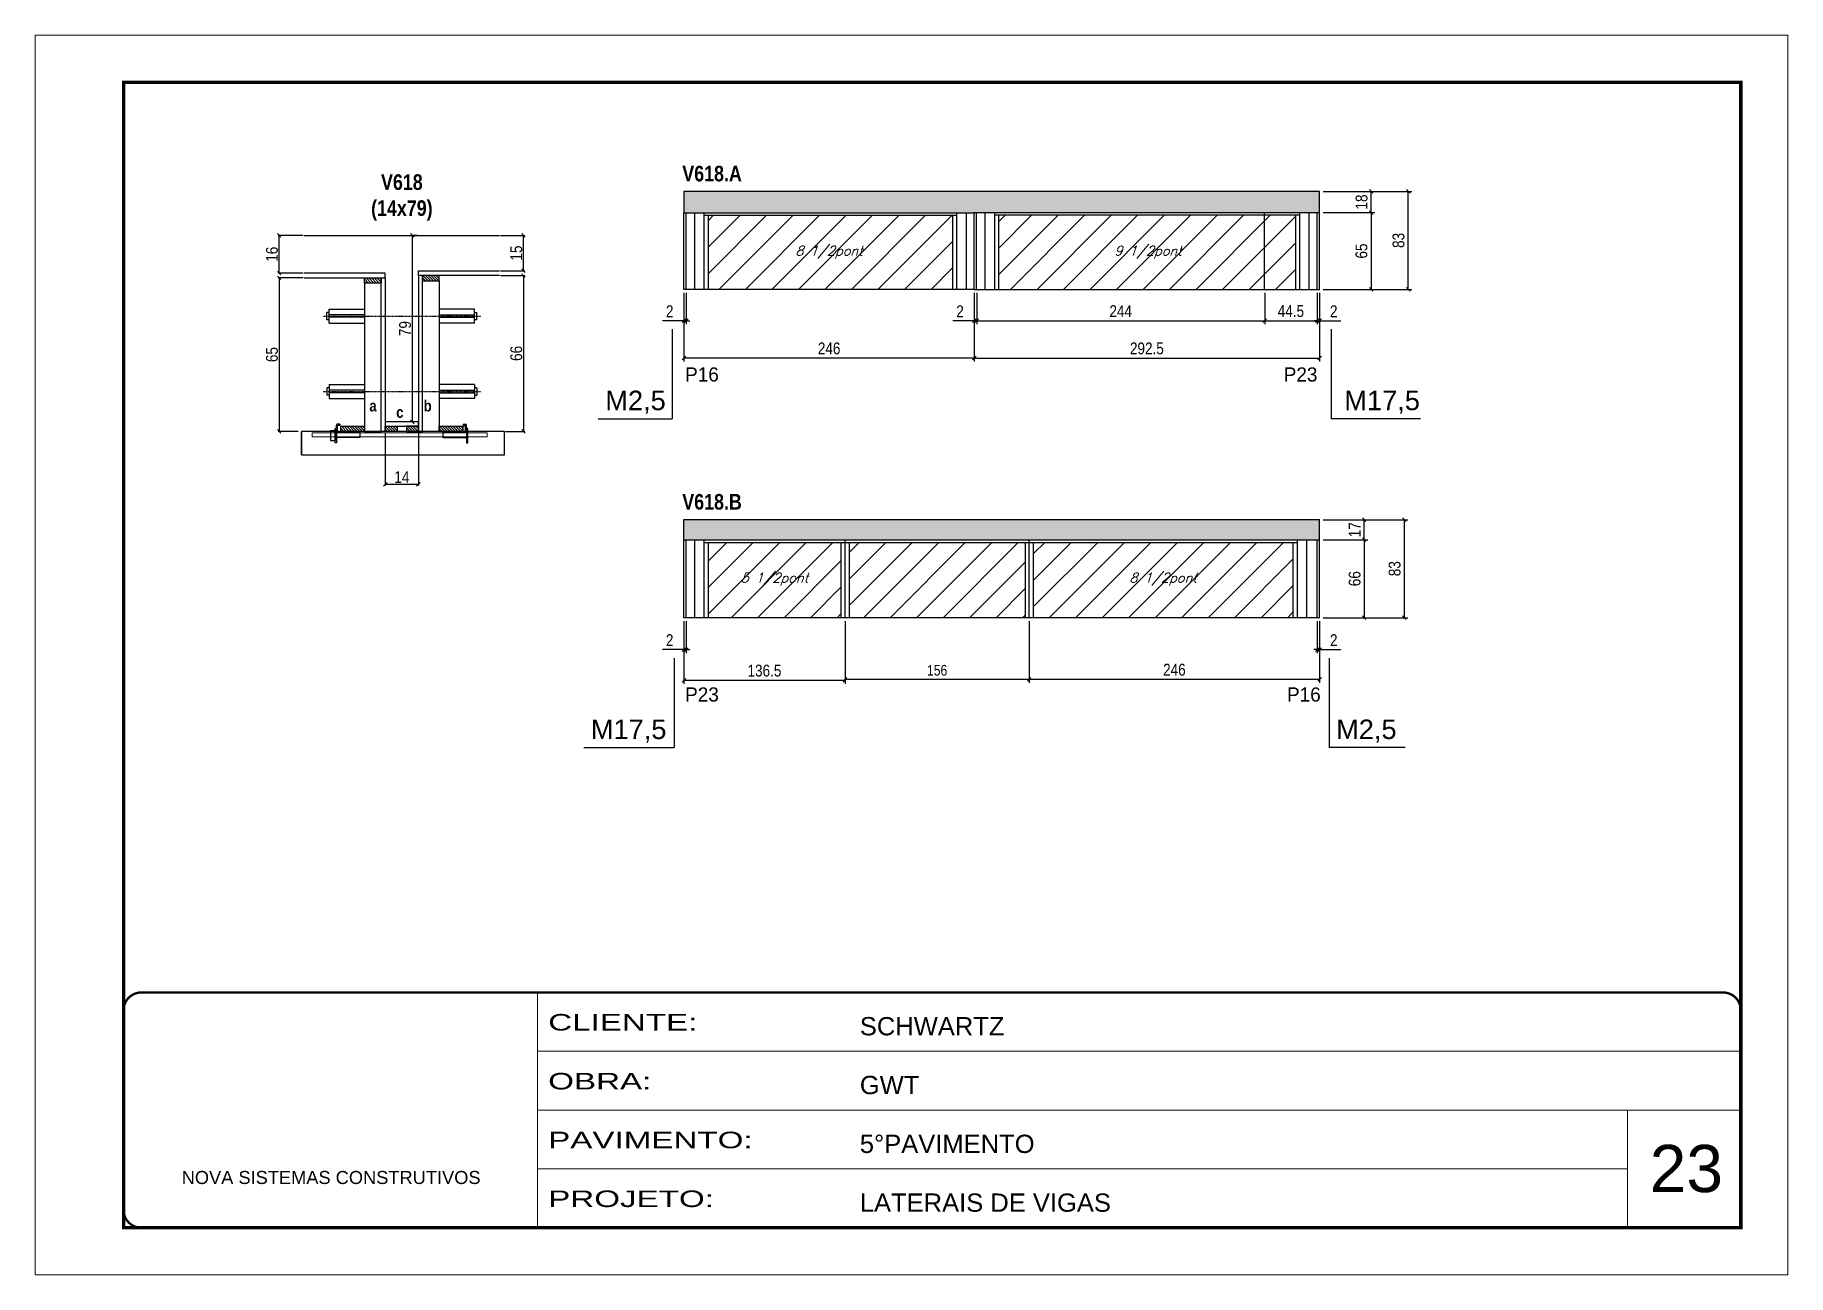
# Model space of a CAD drawing. Extents: x 13154 to 22413, y 1253 to 30260.
# Drawn here: x 16338 to 17823, y 23076 to 24126 of the extents above; entities that cross this region are included whole.
import ezdxf

# ---------------------------------------------------------------- set-up
doc = ezdxf.new("R2010")
doc.units = 0
for name, pattern in [('CONTINUO', [0]), ('DASHED', [0.75, 0.5, -0.25]), ('HIDDEN', [0.375, 0.25, -0.125])]:
    doc.linetypes.add(name, pattern=pattern)
for name, color, linetype in [('5', 5, 'Continuous'), ('barrote', 251, 'Continuous'), ('COTA', 241, 'Continuous'), ('detalhes', 4, 'Continuous'), ('NOMENCLATURA', 7, 'Continuous'), ('Painéis', 200, 'Continuous'), ('presilha', 1, 'Continuous'), ('SARR_2.2x10', 60, 'Continuous'), ('SARR_2.2x7', 40, 'Continuous'), ('SARR_3.5x7', 81, 'Continuous'), ('TENSOR', 3, 'Continuous'), ('texto', 7, 'Continuous')]:
    doc.layers.add(name, color=color, linetype=linetype)
for name, color, linetype, lineweight in [('CARIMBO', 255, 'Continuous', 9), ('CONCRETO', 251, 'Continuous', 25), ('Folhas', 255, 'Continuous', 9), ('Hachura', 251, 'Continuous', 9), ('SARRAFO DE PRESSAO', 251, 'DASHED', 9), ('SCO-___-LAJ', 2, 'Continuous', 0)]:
    doc.layers.add(name, color=color, linetype=linetype, lineweight=lineweight)
doc.styles.add('ARIAL', font='arial.ttf')
doc.styles.add('COTA TECNICA', font='techl___.ttf', dxfattribs={"height": 10})
doc.styles.add('COTA TECNICA 2X', font='techl___.ttf', dxfattribs={"height": 10})
doc.styles.add('COTA TECNICA-50', font='techl___.ttf', dxfattribs={"height": 9})
doc.styles.add('Romans', font='romans.shx')
doc.styles.add('ROMAS860', font='ROMAS860.SHX')
doc.styles.get("Standard").update_dxf_attribs({"font": 'arial.ttf'})
doc.styles.add('TECNICA', font='techb___.ttf', dxfattribs={"height": 10})
doc.styles.add('Tecnologia', font='')
doc.styles.get('Tecnologia').set_extended_font_data('Forgotten Futurist')
doc.dimstyles.new('COTA PAINEL-50', dxfattribs={"dimtxt": 9, "dimasz": 3, "dimexe": 3, "dimexo": 3, "dimgap": 3, "dimtad": 1, "dimdec": 1, "dimzin": 12, "dimdsep": 46, "dimtxsty": 'COTA TECNICA-50', "dimblk1": 'OBLIQUE', "dimblk2": 'OBLIQUE', "dimsah": 1, "dimcen": 0.9, "dimclrd": 4, "dimclre": 4, "dimclrt": 240, "dimadec": 1, "dimazin": 3, "dimtfac": 1, "dimtdec": 1, "dimtmove": 0, "dimatfit": 3, "dimfxl": 1, "dimtolj": 1, "dimtzin": 12, "dimarcsym": 0})
doc.dimstyles.new('PAINEL', dxfattribs={"dimtxt": 10, "dimasz": 3, "dimexe": 3, "dimexo": 3, "dimgap": 3, "dimtad": 1, "dimdec": 1, "dimzin": 12, "dimdsep": 46, "dimtxsty": 'COTA TECNICA', "dimblk1": 'OBLIQUE', "dimblk2": 'OBLIQUE', "dimsah": 1, "dimcen": 0.9, "dimclrd": 4, "dimclre": 4, "dimclrt": 240, "dimadec": 1, "dimazin": 3, "dimtfac": 1, "dimtdec": 1, "dimtmove": 0, "dimatfit": 3, "dimfxl": 1, "dimtolj": 1, "dimtzin": 12, "dimarcsym": 0})
doc.dimstyles.new('SECAO', dxfattribs={"dimscale": 0.333333, "dimtxt": 5, "dimasz": 9, "dimexe": 3, "dimexo": 3, "dimgap": 3, "dimtad": 1, "dimdec": 1, "dimlfac": 0.5, "dimzin": 12, "dimdsep": 46, "dimtxsty": 'COTA TECNICA 2X', "dimblk1": 'OBLIQUE', "dimblk2": 'OBLIQUE', "dimsah": 1, "dimcen": 0.9, "dimclrd": 4, "dimclre": 4, "dimclrt": 240, "dimadec": 1, "dimazin": 3, "dimtfac": 1, "dimtdec": 1, "dimtmove": 0, "dimatfit": 3, "dimfxl": 1, "dimtolj": 1, "dimtzin": 12, "dimarcsym": 0})

msp = doc.modelspace()

# ---------------------------------------------------------------- texts
at = {"layer": '5', "linetype": 'Continuous', "style": 'ROMAS860'}
for s, p in [('P16', (16888.58, 23832.88)), ('P23', (17395.73, 23832.88)), ('P23', (16888.61, 23561.88)), ('P16', (17398.5, 23561.88))]:
    msp.add_text(s, height=12, rotation=359.99996, dxfattribs=at).set_placement(p)
at = {"layer": 'CARIMBO', "style": 'ARIAL'}
msp.add_text('23', height=40, dxfattribs=at).set_placement((17705.74, 23146.44))
at = {"layer": 'detalhes', "style": 'TECNICA'}
for s, p in [('a', (16621.14, 23807.57)), ('c', (16643.88, 23802.15)), ('b', (16667.12, 23807.56))]:
    msp.add_text(s, height=9.6, dxfattribs=at).set_placement(p)
at = {"layer": 'NOMENCLATURA', "style": 'TECNICA'}
for s, p in [('V618.A', (16886.2, 24002.39)), ('V618.B', (16886.2, 23724.43))]:
    msp.add_text(s, height=13.2, dxfattribs=at).set_placement(p)
at = {"layer": 'NOMENCLATURA', "linetype": 'Continuous'}
for s, p in [('M2,5', (16820.96, 23808.63)), ('M17,5', (17447.06, 23808.63)), ('M17,5', (16808.71, 23530.13)), ('M2,5', (17440.09, 23530.13))]:
    msp.add_text(s, height=16.5, dxfattribs=at).set_placement(p)
at = {"layer": 'NOMENCLATURA', "insert": (16648.62, 24008.37), "char_height": 13.2, "attachment_point": 2, "style": 'TECNICA'}
msp.add_mtext_dynamic_manual_height_columns('V618\\P(14x79)', width=300.2766, gutter_width=1, heights=[0], dxfattribs=at)
at = {"layer": 'texto', "color": 2, "char_height": 8, "attachment_point": 5, "style": 'Romans'}
for s, insert in [('{\\Q19;\\C256;8 1/2pont}', (17010.57, 23942.37)), ('{\\Q19;\\C256;9 1/2pont}', (17280.82, 23942.37)), ('{\\Q19;\\C256;5 1/2pont}', (16964.32, 23665.41)), ('{\\Q19;\\C256;8 1/2pont}', (17293.57, 23665.41))]:
    msp.add_mtext(s, dxfattribs=dict(at, insert=insert))

# ---------------------------------------------------------------- blocks, each defined once
blk = doc.blocks.new('9999999999')
at = {"color": 30, "linetype": 'CONTINUO'}
for p, q in [((98564.6, 34230.2), (98564.6, 34429.4)), ((98564.6, 34379.6), (99584, 34379.6)), ((98564.6, 34329.8), (99488, 34329.8)), ((99584, 34329.8), (99488, 34329.8)), ((99488, 34329.8), (99488, 34230.2)), ((98564.6, 34280), (99488, 34280))]:
    blk.add_line(p, q, dxfattribs=at)
at = {"color": 30, "linetype": 'CONTINUO', "const_width": 2}
blk.add_lwpolyline([(99584, 34230.2), (99584, 34414.4, 0.414214), (99569, 34429.4), (98229, 34429.4, 0.414214), (98214, 34414.4), (98214, 34245.2, 0.414214), (98229, 34230.2), (99584, 34230.2)], format="xyb", dxfattribs=at)
at = {"layer": 'Folhas'}
blk.add_lwpolyline([(98139, 34190.2), (99624, 34190.2), (99624, 35240.2), (98139, 35240.2)], close=True, dxfattribs=at)
at = {"layer": 'Folhas', "color": 30, "const_width": 3}
blk.add_lwpolyline([(98214, 34230.2), (99584, 34230.2), (99584, 35200.2), (98214, 35200.2)], close=True, dxfattribs=at)
at = {"color": 7, "linetype": 'Continuous', "ltscale": 5, "style": 'ARIAL'}
for s, height, p in [('SCHWARTZ', 15.48, (98837.7, 34393.1)), ('GWT', 15.48, (98837.7, 34343.3)), ('5°PAVIMENTO', 15.483, (98837.7, 34293.5)), ('NOVA SISTEMAS CONSTRUTIVOS', 11.059, (98263.2, 34267.2)), ('LATERAIS DE VIGAS', 15.483, (98837.7, 34243.7))]:
    blk.add_text(s, height=height, dxfattribs=at).set_placement(p)
at = {"layer": 'Folhas', "color": 7, "style": 'Tecnologia', "width": 1.5}
for s, p in [('CLIENTE:', (98573.7, 34397.2)), ('OBRA:', (98573.7, 34347.3)), ('PAVIMENTO:', (98573.7, 34297.5)), ('PROJETO:', (98573.7, 34247.7))]:
    blk.add_text(s, height=14, dxfattribs=at).set_placement(p)
blk = doc.blocks.new('PRESILHA METÁLICA 1')
at = {"layer": 'presilha'}
for p, q in [((0, 13), (6, 13)), ((0, 13), (0, 0)), ((6, 0), (0, 0)), ((6, 15.5), (7.5, 15.5)), ((6, -2.5), (6, 15.5)), ((6, 13), (6, 0)), ((7.5, 10.6), (7.5, 19.9)), ((7.5, 15.5), (7.5, -2.5)), ((37.5, 4.1), (7.5, 4.1)), ((12, 21), (8.6, 21)), ((9, 11.6), (9, 18.9)), ((12, 19.5), (9.6, 19.5)), ((37.5, 11), (9.6, 11)), ((12, 21), (12, 19.5)), ((37.5, 11), (37.5, 4.1)), ((7.5, -2.5), (6, -2.5))]:
    blk.add_line(p, q, dxfattribs=at)
for centre, radius, start, end in [((8.6, 19.9), 1.14, 90, 180), ((9.6, 18.9), 0.57, 90, 180), ((9.6, 11.6), 0.57, 180, 270)]:
    blk.add_arc(centre, radius, start, end, dxfattribs=at)
blk = doc.blocks.new('PRESILHA METÁLICA 2')
at = {"layer": 'presilha'}
for p, q in [((-5.2, 23.5), (-5.2, 22)), ((-5.2, 23.5), (-1.9, 23.5)), ((-0.8, 14.6), (-0.8, 22.4)), ((-30.8, 13.5), (-30.8, 6.6)), ((-30.8, 13.5), (-2.8, 13.5)), ((-30.8, 6.6), (-0.8, 6.6)), ((-5.2, 22), (-2.8, 22)), ((-2.2, 14.1), (-2.2, 21.4)), ((0.8, 18), (-0.8, 18)), ((-0.8, 18), (-0.8, 0)), ((-0.8, 0), (0.8, 0)), ((0.8, 0), (0.8, 18))]:
    blk.add_line(p, q, dxfattribs=at)
for centre, radius, start, end in [((-1.9, 22.4), 1.14, 0, 90), ((-2.8, 21.4), 0.57, 0, 90), ((-2.8, 14.1), 0.57, 270, 0)]:
    blk.add_arc(centre, radius, start, end, dxfattribs=at)
blk = doc.blocks.new('_Oblique')
at = {"color": 0, "linetype": 'ByBlock', "lineweight": -2}
blk.add_line((-0.5, -0.5), (0.5, 0.5), dxfattribs=at)
blk = doc.blocks.new('*D543')
at = {"layer": 'COTA', "color": 4, "lineweight": -2, "transparency": 16777216}
for p, q in [((16732.3, 23922.7), (16752.7, 23922.7)), ((16751.7, 23922.7), (16751.7, 23790.7)), ((16736.4, 23790.7), (16752.7, 23790.7))]:
    blk.add_line(p, q, dxfattribs=at)
at = {"layer": 'Defpoints', "color": 0, "transparency": 16777216}
for p in [(16731.3, 23922.7), (16735.4, 23790.7), (16751.7, 23790.7)]:
    blk.add_point(p, dxfattribs=at)
at = {"layer": 'COTA', "color": 4, "lineweight": -2, "transparency": 16777216, "xscale": 3, "yscale": 3, "zscale": 3}
for p, rotation in [((16751.7, 23922.7), 90), ((16751.7, 23790.7), 270)]:
    blk.add_blockref('_Oblique', p, dxfattribs=dict(at, rotation=rotation))
at = {"layer": 'COTA', "color": 240, "transparency": 16777216, "insert": (16745.6, 23856.7), "char_height": 10, "attachment_point": 5, "rotation": 90, "style": 'COTA TECNICA 2X'}
blk.add_mtext('\\A1;66', dxfattribs=at)
blk = doc.blocks.new('*D544')
at = {"layer": 'COTA', "color": 4, "lineweight": -2, "transparency": 16777216}
for p, q in [((16732.3, 23956.7), (16752.7, 23956.7)), ((16751.7, 23926.7), (16751.7, 23956.7)), ((16732.3, 23926.7), (16752.7, 23926.7))]:
    blk.add_line(p, q, dxfattribs=at)
at = {"layer": 'Defpoints', "color": 0, "transparency": 16777216}
for p in [(16731.3, 23956.7), (16751.7, 23956.7), (16731.3, 23926.7)]:
    blk.add_point(p, dxfattribs=at)
at = {"layer": 'COTA', "color": 4, "lineweight": -2, "transparency": 16777216, "xscale": 3, "yscale": 3, "zscale": 3}
for p, rotation in [((16751.7, 23956.7), 90), ((16751.7, 23926.7), 270)]:
    blk.add_blockref('_Oblique', p, dxfattribs=dict(at, rotation=rotation))
at = {"layer": 'COTA', "color": 240, "transparency": 16777216, "insert": (16745.6, 23941.7), "char_height": 10, "attachment_point": 5, "rotation": 90, "style": 'COTA TECNICA 2X'}
blk.add_mtext('\\A1;15', dxfattribs=at)
blk = doc.blocks.new('*D545')
at = {"layer": 'COTA', "color": 4, "lineweight": -2, "transparency": 16777216}
for p, q in [((16564.9, 23920.7), (16543.7, 23920.7)), ((16544.7, 23920.7), (16544.7, 23790.7)), ((16560.8, 23790.7), (16543.7, 23790.7))]:
    blk.add_line(p, q, dxfattribs=at)
at = {"layer": 'Defpoints', "color": 0, "transparency": 16777216}
for p in [(16565.9, 23920.7), (16544.7, 23790.7), (16561.8, 23790.7)]:
    blk.add_point(p, dxfattribs=at)
at = {"layer": 'COTA', "color": 4, "lineweight": -2, "transparency": 16777216, "xscale": 3, "yscale": 3, "zscale": 3}
for p, rotation in [((16544.7, 23920.7), 90), ((16544.7, 23790.7), 270)]:
    blk.add_blockref('_Oblique', p, dxfattribs=dict(at, rotation=rotation))
at = {"layer": 'COTA', "color": 240, "transparency": 16777216, "insert": (16538.6, 23855.7), "char_height": 10, "attachment_point": 5, "rotation": 90, "style": 'COTA TECNICA 2X'}
blk.add_mtext('\\A1;65', dxfattribs=at)
blk = doc.blocks.new('*D556')
at = {"layer": 'COTA', "color": 4, "lineweight": -2, "transparency": 16777216}
for p, q in [((16661.6, 23956.7), (16656.5, 23956.7)), ((16657.5, 23798.7), (16657.5, 23956.7)), ((16661.6, 23798.7), (16656.5, 23798.7))]:
    blk.add_line(p, q, dxfattribs=at)
at = {"layer": 'Defpoints', "color": 0, "transparency": 16777216}
for p in [(16657.5, 23956.7), (16662.6, 23956.7), (16662.6, 23798.7)]:
    blk.add_point(p, dxfattribs=at)
at = {"layer": 'COTA', "color": 4, "lineweight": -2, "transparency": 16777216, "xscale": 3, "yscale": 3, "zscale": 3}
for p, rotation in [((16657.5, 23956.7), 90), ((16657.5, 23798.7), 270)]:
    blk.add_blockref('_Oblique', p, dxfattribs=dict(at, rotation=rotation))
at = {"layer": 'COTA', "color": 240, "transparency": 16777216, "insert": (16651.4, 23877.7), "char_height": 10, "attachment_point": 5, "rotation": 90, "style": 'COTA TECNICA 2X'}
blk.add_mtext('\\A1;79', dxfattribs=at)
blk = doc.blocks.new('*D557')
at = {"layer": 'COTA', "color": 4, "lineweight": -2, "transparency": 16777216}
for p, q in [((16564.9, 23956.7), (16543.7, 23956.7)), ((16544.7, 23924.7), (16544.7, 23956.7)), ((16564.9, 23924.7), (16543.7, 23924.7))]:
    blk.add_line(p, q, dxfattribs=at)
at = {"layer": 'Defpoints', "color": 0, "transparency": 16777216}
for p in [(16544.7, 23956.7), (16565.9, 23956.7), (16565.9, 23924.7)]:
    blk.add_point(p, dxfattribs=at)
at = {"layer": 'COTA', "color": 4, "lineweight": -2, "transparency": 16777216, "xscale": 3, "yscale": 3, "zscale": 3}
for p, rotation in [((16544.7, 23956.7), 90), ((16544.7, 23924.7), 270)]:
    blk.add_blockref('_Oblique', p, dxfattribs=dict(at, rotation=rotation))
at = {"layer": 'COTA', "color": 240, "transparency": 16777216, "insert": (16538.6, 23940.7), "char_height": 10, "attachment_point": 5, "rotation": 90, "style": 'COTA TECNICA 2X'}
blk.add_mtext('\\A1;16', dxfattribs=at)
blk = doc.blocks.new('*D558')
at = {"layer": 'COTA', "color": 4, "lineweight": -2, "transparency": 16777216}
for p, q in [((16634.6, 23789.7), (16634.6, 23744.9)), ((16662.6, 23789.7), (16662.6, 23744.9)), ((16634.6, 23745.9), (16662.6, 23745.9))]:
    blk.add_line(p, q, dxfattribs=at)
at = {"layer": 'Defpoints', "color": 0, "transparency": 16777216}
for p in [(16634.6, 23790.7), (16662.6, 23790.7), (16662.6, 23745.9)]:
    blk.add_point(p, dxfattribs=at)
at = {"layer": 'COTA', "color": 4, "lineweight": -2, "transparency": 16777216, "xscale": 3, "yscale": 3, "zscale": 3, "rotation": 180}
blk.add_blockref('_Oblique', (16634.6, 23745.9), dxfattribs=at)
at = {"layer": 'COTA', "color": 4, "lineweight": -2, "transparency": 16777216, "xscale": 3, "yscale": 3, "zscale": 3}
blk.add_blockref('_Oblique', (16662.6, 23745.9), dxfattribs=at)
at = {"layer": 'COTA', "color": 240, "transparency": 16777216, "insert": (16648.6, 23751.9), "char_height": 10, "attachment_point": 5, "style": 'COTA TECNICA 2X'}
blk.add_mtext('\\A1;14', dxfattribs=at)
blk = doc.blocks.new('*D547')
at = {"layer": 'COTA', "color": 4, "linetype": 'ByBlock', "lineweight": -2, "transparency": 16777216}
for p, q in [((16887.6, 23907.9), (16887.6, 23849.8)), ((17133.6, 23907.9), (17133.6, 23849.8)), ((17133.6, 23852.8), (16887.6, 23852.8))]:
    blk.add_line(p, q, dxfattribs=at)
at = {"layer": 'Defpoints', "color": 0, "linetype": 'ByBlock', "transparency": 16777216}
for p in [(16887.6, 23910.9), (17133.6, 23910.9), (16887.6, 23852.8)]:
    blk.add_point(p, dxfattribs=at)
at = {"layer": 'COTA', "color": 4, "linetype": 'ByBlock', "lineweight": -2, "transparency": 16777216, "xscale": 3, "yscale": 3, "zscale": 3, "rotation": 180}
blk.add_blockref('_Oblique', (16887.6, 23852.8), dxfattribs=at)
at = {"layer": 'COTA', "color": 4, "linetype": 'ByBlock', "lineweight": -2, "transparency": 16777216, "xscale": 3, "yscale": 3, "zscale": 3}
blk.add_blockref('_Oblique', (17133.6, 23852.8), dxfattribs=at)
at = {"layer": 'COTA', "color": 240, "linetype": 'ByBlock', "transparency": 16777216, "insert": (17010.6, 23860.9), "char_height": 10, "attachment_point": 5, "style": 'COTA TECNICA'}
blk.add_mtext('\\A1;246', dxfattribs=at)
blk = doc.blocks.new('*D548')
at = {"layer": 'COTA', "color": 4, "linetype": 'ByBlock', "lineweight": -2, "transparency": 16777216}
for p, q in [((17133.6, 23907.9), (17133.6, 23849.8)), ((17426.1, 23907.9), (17426.1, 23849.8)), ((17133.6, 23852.8), (17426.1, 23852.8))]:
    blk.add_line(p, q, dxfattribs=at)
at = {"layer": 'Defpoints', "color": 0, "linetype": 'ByBlock', "transparency": 16777216}
for p in [(17133.6, 23910.9), (17426.1, 23910.9), (17426.1, 23852.8)]:
    blk.add_point(p, dxfattribs=at)
at = {"layer": 'COTA', "color": 4, "linetype": 'ByBlock', "lineweight": -2, "transparency": 16777216, "xscale": 3, "yscale": 3, "zscale": 3, "rotation": 180}
blk.add_blockref('_Oblique', (17133.6, 23852.8), dxfattribs=at)
at = {"layer": 'COTA', "color": 4, "linetype": 'ByBlock', "lineweight": -2, "transparency": 16777216, "xscale": 3, "yscale": 3, "zscale": 3}
blk.add_blockref('_Oblique', (17426.1, 23852.8), dxfattribs=at)
at = {"layer": 'COTA', "color": 240, "linetype": 'ByBlock', "transparency": 16777216, "insert": (17279.8, 23860.9), "char_height": 10, "attachment_point": 5, "style": 'COTA TECNICA'}
blk.add_mtext('\\A1;292.5', dxfattribs=at)
blk = doc.blocks.new('*D549')
at = {"layer": 'COTA', "color": 4, "lineweight": -2, "transparency": 16777216}
for p, q in [((17135.6, 23907.9), (17135.6, 23881.4)), ((17379.6, 23907.9), (17379.6, 23881.4)), ((17135.6, 23884.4), (17379.6, 23884.4))]:
    blk.add_line(p, q, dxfattribs=at)
at = {"layer": 'Defpoints', "color": 0, "transparency": 16777216}
for p in [(17135.6, 23910.9), (17379.6, 23910.9), (17379.6, 23884.4)]:
    blk.add_point(p, dxfattribs=at)
at = {"layer": 'COTA', "color": 4, "lineweight": -2, "transparency": 16777216, "xscale": 3, "yscale": 3, "zscale": 3, "rotation": 180}
blk.add_blockref('_Oblique', (17135.6, 23884.4), dxfattribs=at)
at = {"layer": 'COTA', "color": 4, "lineweight": -2, "transparency": 16777216, "xscale": 3, "yscale": 3, "zscale": 3}
blk.add_blockref('_Oblique', (17379.6, 23884.4), dxfattribs=at)
at = {"layer": 'COTA', "color": 240, "transparency": 16777216, "insert": (17257.6, 23892.5), "char_height": 10, "attachment_point": 5, "style": 'COTA TECNICA'}
blk.add_mtext('\\A1;244', dxfattribs=at)
blk = doc.blocks.new('*D550')
at = {"layer": 'COTA', "color": 4, "lineweight": -2, "transparency": 16777216}
for p, q in [((17379.6, 23907.9), (17379.6, 23881.4)), ((17424.1, 23907.9), (17424.1, 23881.4)), ((17379.6, 23884.4), (17424.1, 23884.4))]:
    blk.add_line(p, q, dxfattribs=at)
at = {"layer": 'Defpoints', "color": 0, "transparency": 16777216}
for p in [(17379.6, 23910.9), (17424.1, 23910.9), (17424.1, 23884.4)]:
    blk.add_point(p, dxfattribs=at)
at = {"layer": 'COTA', "color": 4, "lineweight": -2, "transparency": 16777216, "xscale": 3, "yscale": 3, "zscale": 3, "rotation": 180}
blk.add_blockref('_Oblique', (17379.6, 23884.4), dxfattribs=at)
at = {"layer": 'COTA', "color": 4, "lineweight": -2, "transparency": 16777216, "xscale": 3, "yscale": 3, "zscale": 3}
blk.add_blockref('_Oblique', (17424.1, 23884.4), dxfattribs=at)
at = {"layer": 'COTA', "color": 240, "transparency": 16777216, "insert": (17401.8, 23892.5), "char_height": 10, "attachment_point": 5, "style": 'COTA TECNICA'}
blk.add_mtext('\\A1;44.5', dxfattribs=at)
blk = doc.blocks.new('*D551')
at = {"layer": 'COTA', "color": 4, "lineweight": -2, "transparency": 16777216}
for p, q in [((17424.1, 23907.9), (17424.1, 23881.4)), ((17426.1, 23907.9), (17426.1, 23881.4)), ((17424.1, 23884.4), (17421.1, 23884.4)), ((17424.1, 23884.4), (17426.1, 23884.4)), ((17426.1, 23884.4), (17444.2, 23884.4))]:
    blk.add_line(p, q, dxfattribs=at)
at = {"layer": 'Defpoints', "color": 0, "transparency": 16777216}
for p in [(17424.1, 23910.9), (17426.1, 23910.9), (17426.1, 23884.4)]:
    blk.add_point(p, dxfattribs=at)
at = {"layer": 'COTA', "color": 4, "lineweight": -2, "transparency": 16777216, "xscale": 3, "yscale": 3, "zscale": 3}
blk.add_blockref('_Oblique', (17424.1, 23884.4), dxfattribs=at)
at = {"layer": 'COTA', "color": 4, "lineweight": -2, "transparency": 16777216, "xscale": 3, "yscale": 3, "zscale": 3, "rotation": 180}
blk.add_blockref('_Oblique', (17426.1, 23884.4), dxfattribs=at)
at = {"layer": 'COTA', "color": 240, "transparency": 16777216, "insert": (17438.1, 23892.4), "char_height": 10, "attachment_point": 5, "style": 'COTA TECNICA'}
blk.add_mtext('\\A1;2', dxfattribs=at)
blk = doc.blocks.new('*D552')
at = {"layer": 'COTA', "color": 4, "lineweight": -2, "transparency": 16777216}
for p, q in [((17429.1, 23975.9), (17472.8, 23975.9)), ((17469.8, 23975.9), (17469.8, 23910.9)), ((17429.1, 23910.9), (17472.8, 23910.9))]:
    blk.add_line(p, q, dxfattribs=at)
at = {"layer": 'Defpoints', "color": 0, "transparency": 16777216}
for p in [(17426.1, 23975.9), (17426.1, 23910.9), (17469.8, 23910.9)]:
    blk.add_point(p, dxfattribs=at)
at = {"layer": 'COTA', "color": 4, "lineweight": -2, "transparency": 16777216, "xscale": 3, "yscale": 3, "zscale": 3}
for p, rotation in [((17469.8, 23975.9), 90), ((17469.8, 23910.9), 270)]:
    blk.add_blockref('_Oblique', p, dxfattribs=dict(at, rotation=rotation))
at = {"layer": 'COTA', "color": 240, "transparency": 16777216, "insert": (17461.6, 23943.4), "char_height": 10, "attachment_point": 5, "rotation": 90, "style": 'COTA TECNICA'}
blk.add_mtext('\\A1;65', dxfattribs=at)
blk = doc.blocks.new('*D553')
at = {"layer": 'COTA', "color": 4, "lineweight": -2, "transparency": 16777216}
for p, q in [((17429.1, 23993.9), (17472.8, 23993.9)), ((17469.8, 23975.9), (17469.8, 23993.9)), ((17429.1, 23975.9), (17472.8, 23975.9))]:
    blk.add_line(p, q, dxfattribs=at)
at = {"layer": 'Defpoints', "color": 0, "transparency": 16777216}
for p in [(17426.1, 23993.9), (17469.8, 23993.9), (17426.1, 23975.9)]:
    blk.add_point(p, dxfattribs=at)
at = {"layer": 'COTA', "color": 4, "lineweight": -2, "transparency": 16777216, "xscale": 3, "yscale": 3, "zscale": 3}
for p, rotation in [((17469.8, 23993.9), 90), ((17469.8, 23975.9), 270)]:
    blk.add_blockref('_Oblique', p, dxfattribs=dict(at, rotation=rotation))
at = {"layer": 'COTA', "color": 240, "transparency": 16777216, "insert": (17461.7, 23984.9), "char_height": 10, "attachment_point": 5, "rotation": 90, "style": 'COTA TECNICA'}
blk.add_mtext('\\A1;18', dxfattribs=at)
blk = doc.blocks.new('*D554')
at = {"layer": 'COTA', "color": 4, "lineweight": -2, "transparency": 16777216}
for p, q in [((17429.1, 23993.9), (17504.2, 23993.9)), ((17501.2, 23910.9), (17501.2, 23993.9)), ((17429.1, 23910.9), (17504.2, 23910.9))]:
    blk.add_line(p, q, dxfattribs=at)
at = {"layer": 'Defpoints', "color": 0, "transparency": 16777216}
for p in [(17426.1, 23993.9), (17501.2, 23993.9), (17426.1, 23910.9)]:
    blk.add_point(p, dxfattribs=at)
at = {"layer": 'COTA', "color": 4, "lineweight": -2, "transparency": 16777216, "xscale": 3, "yscale": 3, "zscale": 3}
for p, rotation in [((17501.2, 23993.9), 90), ((17501.2, 23910.9), 270)]:
    blk.add_blockref('_Oblique', p, dxfattribs=dict(at, rotation=rotation))
at = {"layer": 'COTA', "color": 240, "transparency": 16777216, "insert": (17493, 23952.4), "char_height": 10, "attachment_point": 5, "rotation": 90, "style": 'COTA TECNICA'}
blk.add_mtext('\\A1;83', dxfattribs=at)
blk = doc.blocks.new('*D542')
at = {"layer": 'COTA', "color": 4, "linetype": 'ByBlock', "lineweight": -2, "transparency": 16777216}
for p, q in [((17024.1, 23629.9), (17024.1, 23577.7)), ((17180.1, 23629.9), (17180.1, 23577.7)), ((17024.1, 23580.7), (17180.1, 23580.7))]:
    blk.add_line(p, q, dxfattribs=at)
at = {"layer": 'Defpoints', "color": 0, "linetype": 'ByBlock', "transparency": 16777216}
for p in [(17024.1, 23632.9), (17180.1, 23632.9), (17180.1, 23580.7)]:
    blk.add_point(p, dxfattribs=at)
at = {"layer": 'COTA', "color": 4, "linetype": 'ByBlock', "lineweight": -2, "transparency": 16777216, "xscale": 3, "yscale": 3, "zscale": 3, "rotation": 180}
blk.add_blockref('_Oblique', (17024.1, 23580.7), dxfattribs=at)
at = {"layer": 'COTA', "color": 4, "linetype": 'ByBlock', "lineweight": -2, "transparency": 16777216, "xscale": 3, "yscale": 3, "zscale": 3}
blk.add_blockref('_Oblique', (17180.1, 23580.7), dxfattribs=at)
at = {"layer": 'COTA', "color": 240, "linetype": 'ByBlock', "transparency": 16777216, "insert": (17102.1, 23588.3), "char_height": 9, "attachment_point": 5, "style": 'COTA TECNICA-50'}
blk.add_mtext('\\A1;156', dxfattribs=at)
blk = doc.blocks.new('*D555')
at = {"layer": 'COTA', "color": 4, "linetype": 'ByBlock', "lineweight": -2, "transparency": 16777216}
for p, q in [((16887.6, 23629.9), (16887.6, 23576.8)), ((17024.1, 23629.9), (17024.1, 23576.8)), ((17024.1, 23579.8), (16887.6, 23579.8))]:
    blk.add_line(p, q, dxfattribs=at)
at = {"layer": 'Defpoints', "color": 0, "linetype": 'ByBlock', "transparency": 16777216}
for p in [(16887.6, 23632.9), (17024.1, 23632.9), (16887.6, 23579.8)]:
    blk.add_point(p, dxfattribs=at)
at = {"layer": 'COTA', "color": 4, "linetype": 'ByBlock', "lineweight": -2, "transparency": 16777216, "xscale": 3, "yscale": 3, "zscale": 3, "rotation": 180}
blk.add_blockref('_Oblique', (16887.6, 23579.8), dxfattribs=at)
at = {"layer": 'COTA', "color": 4, "linetype": 'ByBlock', "lineweight": -2, "transparency": 16777216, "xscale": 3, "yscale": 3, "zscale": 3}
blk.add_blockref('_Oblique', (17024.1, 23579.8), dxfattribs=at)
at = {"layer": 'COTA', "color": 240, "linetype": 'ByBlock', "transparency": 16777216, "insert": (16955.8, 23588), "char_height": 10, "attachment_point": 5, "style": 'COTA TECNICA'}
blk.add_mtext('\\A1;136.5', dxfattribs=at)
blk = doc.blocks.new('*D559')
at = {"layer": 'COTA', "color": 4, "linetype": 'ByBlock', "lineweight": -2, "transparency": 16777216}
for p, q in [((17180.1, 23629.9), (17180.1, 23577.7)), ((17426.1, 23629.9), (17426.1, 23577.7)), ((17180.1, 23580.7), (17426.1, 23580.7))]:
    blk.add_line(p, q, dxfattribs=at)
at = {"layer": 'Defpoints', "color": 0, "linetype": 'ByBlock', "transparency": 16777216}
for p in [(17180.1, 23632.9), (17426.1, 23632.9), (17426.1, 23580.7)]:
    blk.add_point(p, dxfattribs=at)
at = {"layer": 'COTA', "color": 4, "linetype": 'ByBlock', "lineweight": -2, "transparency": 16777216, "xscale": 3, "yscale": 3, "zscale": 3, "rotation": 180}
blk.add_blockref('_Oblique', (17180.1, 23580.7), dxfattribs=at)
at = {"layer": 'COTA', "color": 4, "linetype": 'ByBlock', "lineweight": -2, "transparency": 16777216, "xscale": 3, "yscale": 3, "zscale": 3}
blk.add_blockref('_Oblique', (17426.1, 23580.7), dxfattribs=at)
at = {"layer": 'COTA', "color": 240, "linetype": 'ByBlock', "transparency": 16777216, "insert": (17303.1, 23588.8), "char_height": 10, "attachment_point": 5, "style": 'COTA TECNICA'}
blk.add_mtext('\\A1;246', dxfattribs=at)
blk = doc.blocks.new('*D546')
at = {"layer": 'COTA', "color": 4, "linetype": 'ByBlock', "lineweight": -2, "transparency": 16777216}
for p, q in [((17429.1, 23698.9), (17466.9, 23698.9)), ((17463.9, 23698.9), (17463.9, 23632.9)), ((17429.1, 23632.9), (17466.9, 23632.9))]:
    blk.add_line(p, q, dxfattribs=at)
at = {"layer": 'Defpoints', "color": 0, "linetype": 'ByBlock', "transparency": 16777216}
for p in [(17426.1, 23698.9), (17426.1, 23632.9), (17463.9, 23632.9)]:
    blk.add_point(p, dxfattribs=at)
at = {"layer": 'COTA', "color": 4, "linetype": 'ByBlock', "lineweight": -2, "transparency": 16777216, "xscale": 3, "yscale": 3, "zscale": 3}
for p, rotation in [((17463.9, 23698.9), 90), ((17463.9, 23632.9), 270)]:
    blk.add_blockref('_Oblique', p, dxfattribs=dict(at, rotation=rotation))
at = {"layer": 'COTA', "color": 240, "linetype": 'ByBlock', "transparency": 16777216, "insert": (17455.8, 23665.9), "char_height": 10, "attachment_point": 5, "rotation": 90, "style": 'COTA TECNICA'}
blk.add_mtext('\\A1;66', dxfattribs=at)
blk = doc.blocks.new('*D560')
at = {"layer": 'COTA', "color": 4, "linetype": 'ByBlock', "lineweight": -2, "transparency": 16777216}
for p, q in [((17429.1, 23715.9), (17500.9, 23715.9)), ((17497.9, 23632.9), (17497.9, 23715.9)), ((17429.1, 23632.9), (17500.9, 23632.9))]:
    blk.add_line(p, q, dxfattribs=at)
at = {"layer": 'Defpoints', "color": 0, "linetype": 'ByBlock', "transparency": 16777216}
for p in [(17426.1, 23715.9), (17497.9, 23715.9), (17426.1, 23632.9)]:
    blk.add_point(p, dxfattribs=at)
at = {"layer": 'COTA', "color": 4, "linetype": 'ByBlock', "lineweight": -2, "transparency": 16777216, "xscale": 3, "yscale": 3, "zscale": 3}
for p, rotation in [((17497.9, 23715.9), 90), ((17497.9, 23632.9), 270)]:
    blk.add_blockref('_Oblique', p, dxfattribs=dict(at, rotation=rotation))
at = {"layer": 'COTA', "color": 240, "linetype": 'ByBlock', "transparency": 16777216, "insert": (17489.7, 23674.4), "char_height": 10, "attachment_point": 5, "rotation": 90, "style": 'COTA TECNICA'}
blk.add_mtext('\\A1;83', dxfattribs=at)
blk = doc.blocks.new('*D561')
at = {"layer": 'COTA', "color": 4, "lineweight": -2, "transparency": 16777216}
for p, q in [((16887.6, 23629.9), (16887.6, 23602.9)), ((16889.6, 23629.9), (16889.6, 23602.9)), ((16887.6, 23605.9), (16869.5, 23605.9)), ((16889.6, 23605.9), (16887.6, 23605.9)), ((16889.6, 23605.9), (16892.6, 23605.9))]:
    blk.add_line(p, q, dxfattribs=at)
at = {"layer": 'Defpoints', "color": 0, "transparency": 16777216}
for p in [(16887.6, 23632.9), (16889.6, 23632.9), (16887.6, 23605.9)]:
    blk.add_point(p, dxfattribs=at)
at = {"layer": 'COTA', "color": 4, "lineweight": -2, "transparency": 16777216, "xscale": 3, "yscale": 3, "zscale": 3}
blk.add_blockref('_Oblique', (16887.6, 23605.9), dxfattribs=at)
at = {"layer": 'COTA', "color": 4, "lineweight": -2, "transparency": 16777216, "xscale": 3, "yscale": 3, "zscale": 3, "rotation": 180}
blk.add_blockref('_Oblique', (16889.6, 23605.9), dxfattribs=at)
at = {"layer": 'COTA', "color": 240, "transparency": 16777216, "insert": (16875.5, 23613.9), "char_height": 10, "attachment_point": 5, "style": 'COTA TECNICA'}
blk.add_mtext('\\A1;2', dxfattribs=at)
blk = doc.blocks.new('*D562')
at = {"layer": 'COTA', "color": 4, "lineweight": -2, "transparency": 16777216}
for p, q in [((17429.1, 23715.9), (17466.9, 23715.9)), ((17463.9, 23698.9), (17463.9, 23715.9)), ((17429.1, 23698.9), (17466.9, 23698.9))]:
    blk.add_line(p, q, dxfattribs=at)
at = {"layer": 'Defpoints', "color": 0, "transparency": 16777216}
for p in [(17426.1, 23715.9), (17463.9, 23715.9), (17426.1, 23698.9)]:
    blk.add_point(p, dxfattribs=at)
at = {"layer": 'COTA', "color": 4, "lineweight": -2, "transparency": 16777216, "xscale": 3, "yscale": 3, "zscale": 3}
for p, rotation in [((17463.9, 23715.9), 90), ((17463.9, 23698.9), 270)]:
    blk.add_blockref('_Oblique', p, dxfattribs=dict(at, rotation=rotation))
at = {"layer": 'COTA', "color": 240, "transparency": 16777216, "insert": (17455.8, 23707.4), "char_height": 10, "attachment_point": 5, "rotation": 90, "style": 'COTA TECNICA'}
blk.add_mtext('\\A1;17', dxfattribs=at)
blk = doc.blocks.new('*D563')
at = {"layer": 'COTA', "color": 4, "lineweight": -2, "transparency": 16777216}
for p, q in [((16887.6, 23907.9), (16887.6, 23881.4)), ((16889.6, 23907.9), (16889.6, 23881.4)), ((16887.6, 23884.4), (16869.5, 23884.4)), ((16889.6, 23884.4), (16887.6, 23884.4)), ((16889.6, 23884.4), (16892.6, 23884.4))]:
    blk.add_line(p, q, dxfattribs=at)
at = {"layer": 'Defpoints', "color": 0, "transparency": 16777216}
for p in [(16887.6, 23910.9), (16889.6, 23910.9), (16887.6, 23884.4)]:
    blk.add_point(p, dxfattribs=at)
at = {"layer": 'COTA', "color": 4, "lineweight": -2, "transparency": 16777216, "xscale": 3, "yscale": 3, "zscale": 3}
blk.add_blockref('_Oblique', (16887.6, 23884.4), dxfattribs=at)
at = {"layer": 'COTA', "color": 4, "lineweight": -2, "transparency": 16777216, "xscale": 3, "yscale": 3, "zscale": 3, "rotation": 180}
blk.add_blockref('_Oblique', (16889.6, 23884.4), dxfattribs=at)
at = {"layer": 'COTA', "color": 240, "transparency": 16777216, "insert": (16875.5, 23892.4), "char_height": 10, "attachment_point": 5, "style": 'COTA TECNICA'}
blk.add_mtext('\\A1;2', dxfattribs=at)
blk = doc.blocks.new('*D564')
at = {"layer": 'COTA', "color": 4, "lineweight": -2, "transparency": 16777216}
for p, q in [((17133.6, 23907.9), (17133.6, 23881.4)), ((17135.6, 23907.9), (17135.6, 23881.4)), ((17133.6, 23884.4), (17115.5, 23884.4)), ((17135.6, 23884.4), (17133.6, 23884.4)), ((17135.6, 23884.4), (17138.6, 23884.4))]:
    blk.add_line(p, q, dxfattribs=at)
at = {"layer": 'Defpoints', "color": 0, "transparency": 16777216}
for p in [(17133.6, 23910.9), (17135.6, 23910.9), (17133.6, 23884.4)]:
    blk.add_point(p, dxfattribs=at)
at = {"layer": 'COTA', "color": 4, "lineweight": -2, "transparency": 16777216, "xscale": 3, "yscale": 3, "zscale": 3}
blk.add_blockref('_Oblique', (17133.6, 23884.4), dxfattribs=at)
at = {"layer": 'COTA', "color": 4, "lineweight": -2, "transparency": 16777216, "xscale": 3, "yscale": 3, "zscale": 3, "rotation": 180}
blk.add_blockref('_Oblique', (17135.6, 23884.4), dxfattribs=at)
at = {"layer": 'COTA', "color": 240, "transparency": 16777216, "insert": (17121.5, 23892.4), "char_height": 10, "attachment_point": 5, "style": 'COTA TECNICA'}
blk.add_mtext('\\A1;2', dxfattribs=at)
blk = doc.blocks.new('*D565')
at = {"layer": 'COTA', "color": 4, "lineweight": -2, "transparency": 16777216}
for p, q in [((17424.1, 23629.9), (17424.1, 23602.9)), ((17426.1, 23629.9), (17426.1, 23602.9)), ((17424.1, 23605.9), (17421.1, 23605.9)), ((17424.1, 23605.9), (17426.1, 23605.9)), ((17426.1, 23605.9), (17444.2, 23605.9))]:
    blk.add_line(p, q, dxfattribs=at)
at = {"layer": 'Defpoints', "color": 0, "transparency": 16777216}
for p in [(17424.1, 23632.9), (17426.1, 23632.9), (17426.1, 23605.9)]:
    blk.add_point(p, dxfattribs=at)
at = {"layer": 'COTA', "color": 4, "lineweight": -2, "transparency": 16777216, "xscale": 3, "yscale": 3, "zscale": 3}
blk.add_blockref('_Oblique', (17424.1, 23605.9), dxfattribs=at)
at = {"layer": 'COTA', "color": 4, "lineweight": -2, "transparency": 16777216, "xscale": 3, "yscale": 3, "zscale": 3, "rotation": 180}
blk.add_blockref('_Oblique', (17426.1, 23605.9), dxfattribs=at)
at = {"layer": 'COTA', "color": 240, "transparency": 16777216, "insert": (17438.1, 23613.9), "char_height": 10, "attachment_point": 5, "style": 'COTA TECNICA'}
blk.add_mtext('\\A1;2', dxfattribs=at)

# ---------------------------------------------------------------- dimensions: what is measured, and where the dimension line sits
at = {"layer": 'COTA'}
for base, p1, p2, dimstyle, picture, middle in [((17469.76, 23993.87), (17426.07, 23975.87), (17426.07, 23993.87), 'PAINEL', '*D553', (17461.66, 23984.87)), ((17501.24, 23993.87), (17426.07, 23910.87), (17426.07, 23993.87), 'PAINEL', '*D554', (17493, 23952.37)), ((17469.76, 23910.87), (17426.07, 23975.87), (17426.07, 23910.87), 'PAINEL', '*D552', (17461.65, 23943.37)), ((16544.7, 23956.68), (16565.92, 23924.68), (16565.92, 23956.68), 'SECAO', '*D557', (16538.6, 23940.68)), ((16657.54, 23956.68), (16662.62, 23798.68), (16662.62, 23956.68), 'SECAO', '*D556', (16651.44, 23877.68)), ((16751.66, 23956.68), (16731.32, 23926.68), (16731.32, 23956.68), 'SECAO', '*D544', (16745.55, 23941.68)), ((16751.66, 23790.68, 0), (16731.32, 23922.68), (16735.43, 23790.68, 0), 'SECAO', '*D543', (16745.56, 23856.68, 0)), ((16544.7, 23790.68, 0), (16565.92, 23920.68), (16561.8, 23790.68, 0), 'SECAO', '*D545', (16538.59, 23855.68, 0)), ((17463.89, 23715.91), (17426.07, 23698.91), (17426.07, 23715.91), 'PAINEL', '*D562', (17455.82, 23707.41))]:
    dim = msp.add_linear_dim(base=base, p1=p1, p2=p2, angle=90, dimstyle=dimstyle, dxfattribs=at)
    dim.commit()
    dim.dimension.update_dxf_attribs({"geometry": picture, "text_midpoint": middle})
for base, p1, p2, dimstyle, picture, middle in [((16887.57, 23884.42), (16889.57, 23910.87), (16887.57, 23910.87), 'PAINEL', '*D563', (16875.52, 23892.42)), ((17133.57, 23884.42), (17135.57, 23910.87), (17133.57, 23910.87), 'PAINEL', '*D564', (17121.52, 23892.42)), ((17379.57, 23884.42), (17135.57, 23910.87), (17379.57, 23910.87), 'PAINEL', '*D549', (17257.57, 23892.49)), ((17426.07, 23884.42), (17424.07, 23910.87), (17426.07, 23910.87), 'PAINEL', '*D551', (17438.13, 23892.42)), ((16662.62, 23745.85), (16634.62, 23790.68), (16662.62, 23790.68), 'SECAO', '*D558', (16648.62, 23751.93)), ((16887.57, 23605.91), (16889.57, 23632.91), (16887.57, 23632.91), 'PAINEL', '*D561', (16875.52, 23613.91)), ((17426.07, 23605.91), (17424.07, 23632.91), (17426.07, 23632.91), 'PAINEL', '*D565', (17438.13, 23613.91))]:
    dim = msp.add_linear_dim(base=base, p1=p1, p2=p2, dimstyle=dimstyle, dxfattribs=at)
    dim.commit()
    dim.dimension.update_dxf_attribs({"geometry": picture, "text_midpoint": middle})
at = {"layer": 'COTA', "linetype": 'ByBlock'}
for base, p1, p2, angle, picture, middle in [((16887.57, 23852.78), (17133.57, 23910.87), (16887.57, 23910.87), 180, '*D547', (17010.57, 23860.88)), ((17497.89, 23715.91), (17426.07, 23632.91), (17426.07, 23715.91), 90, '*D560', (17489.65, 23674.41)), ((17463.89, 23632.91), (17426.07, 23698.91), (17426.07, 23632.91), 90, '*D546', (17455.79, 23665.91)), ((16887.57, 23579.77), (17024.07, 23632.91), (16887.57, 23632.91), 180, '*D555', (16955.82, 23587.99))]:
    dim = msp.add_linear_dim(base=base, p1=p1, p2=p2, angle=angle, dimstyle='PAINEL', dxfattribs=at)
    dim.commit()
    dim.dimension.update_dxf_attribs({"geometry": picture, "text_midpoint": middle})
for base, p1, p2, picture, middle in [((17426.07, 23852.78), (17133.57, 23910.87), (17426.07, 23910.87), '*D548', (17279.82, 23860.92)), ((17426.07, 23580.67), (17180.07, 23632.91), (17426.07, 23632.91), '*D559', (17303.07, 23588.78))]:
    dim = msp.add_linear_dim(base=base, p1=p1, p2=p2, dimstyle='PAINEL', dxfattribs=at)
    dim.commit()
    dim.dimension.update_dxf_attribs({"geometry": picture, "text_midpoint": middle})
at = {"layer": 'COTA'}
dim = msp.add_linear_dim(base=(17424.07, 23884.42), p1=(17379.57, 23910.87), p2=(17424.07, 23910.87), dimstyle='PAINEL', override={"dimtmove": 1}, dxfattribs=at)
dim.commit()
dim.dimension.update_dxf_attribs({"geometry": '*D550', "text_midpoint": (17401.82, 23892.53)})
at = {"layer": 'COTA', "linetype": 'ByBlock'}
dim = msp.add_linear_dim(base=(17180.07, 23580.67), p1=(17024.07, 23632.91), p2=(17180.07, 23632.91), angle=180, dimstyle='COTA PAINEL-50', override={"dimarcsym": 1}, dxfattribs=at)
dim.commit()
dim.dimension.update_dxf_attribs({"geometry": '*D542', "text_midpoint": (17102.07, 23588.27)})

# ---------------------------------------------------------------- hatches: boundary and pattern name
at = {"layer": 'COTA'}
h = msp.add_hatch(dxfattribs=at)
h.set_pattern_fill('AR-CONC', color=256, scale=0.03)
h.set_pattern_definition([(50, (2, 13.426), (5.4655401, -0.4781726), [0.5715, -6.2865]), (355, (2, 13.426), (-1.0573026, 5.7317054), [0.4572, -5.0292175]), (100.451445, (2.4555, 13.386), (4.4082374, 5.2535326), [0.4857003, -5.3427073]), (46.1842, (2, 14.95), (8.1323712, -1.2612698), [0.85725, -9.42975]), (96.635558, (2.678, 14.845), (7.122124, 7.4227837), [0.7285507, -8.0140682]), (351.18415, (2, 14.95), (7.122124, 7.4227837), [0.685799, -7.543792]), (21, (2.762, 14.569), (4.54843174, -3.06795595), [0.5715, -6.2865]), (326, (2.762, 14.569), (1.8540609, 5.525639), [0.4572, -5.0292]), (71.451445, (3.141, 14.313), (6.4024926, 2.4576831), [0.4857003, -5.3426981]), (37.5, (2, 13.4259), (0.0926581, 2.53665117), [0, -4.96824, 0, -5.1054, 0, -5.04825]), (7.5, (2, 13.426), (2.00458988, 3.00541724), [0, -2.91084, 0, -4.85394, 0, -1.92405]), (327.5, (0.3007, 13.4259), (4.06771786, -0.17186232), [0, -1.905, 0, -5.9436, 0, -7.8867]), (317.5, (-0.4613, 13.426), (4.44387544, 0.76279473), [0, -2.4765, 0, -3.94716, 0, -5.6007])])
h.paths.add_polyline_path([(17133.57, 23975.87), (17426.07, 23975.87), (17426.07, 23993.87), (16887.57, 23993.87), (16887.57, 23975.87)])
h = msp.add_hatch(dxfattribs=at)
h.set_pattern_fill('AR-CONC', color=256, scale=0.03)
h.set_pattern_definition([(50, (1497, 1220.352), (5.4655401, -0.4781726), [0.5715, -6.2865]), (355, (1497, 1220.352), (-1.0573026, 5.7317054), [0.4572, -5.0292175]), (100.451445, (1497.4555, 1220.312), (4.4082374, 5.2535326), [0.4857003, -5.3427073]), (46.1842, (1497, 1221.876), (8.1323712, -1.2612698), [0.85725, -9.42975]), (96.635558, (1497.678, 1221.771), (7.122124, 7.4227837), [0.7285507, -8.0140682]), (351.18415, (1497, 1221.876), (7.122124, 7.4227837), [0.685799, -7.543792]), (21, (1497.762, 1221.495), (4.54843174, -3.06795595), [0.5715, -6.2865]), (326, (1497.762, 1221.495), (1.8540609, 5.525639), [0.4572, -5.0292]), (71.451445, (1498.141, 1221.2393), (6.4024926, 2.4576831), [0.4857003, -5.3426981]), (37.5, (1497, 1220.352), (0.0926581, 2.53665117), [0, -4.96824, 0, -5.1054, 0, -5.04825]), (7.5, (1497, 1220.352), (2.00458988, 3.00541724), [0, -2.91084, 0, -4.85394, 0, -1.92405]), (327.5, (1495.3007, 1220.352), (4.06771786, -0.17186232), [0, -1.905, 0, -5.9436, 0, -7.8867]), (317.5, (1494.5387, 1220.352), (4.44387544, 0.76279473), [0, -2.4765, 0, -3.94716, 0, -5.6007])])
h.paths.add_polyline_path([(16887.57, 23715.91), (16887.57, 23698.91), (17426.07, 23698.91), (17426.07, 23715.91)])
at = {"layer": 'Hachura', "linetype": 'ByBlock'}
h = msp.add_hatch(dxfattribs=at)
h.set_pattern_fill('ANSI31', color=256, scale=5)
h.set_pattern_definition([(45, (2, 13.426), (-11.22532, 11.22532), [])])
h.paths.add_polyline_path([(17115.07, 23973.67), (16908.07, 23973.67), (16908.07, 23910.87), (17115.07, 23910.87)])
h.paths.add_polyline_path([(17379.57, 23910.87), (17379.57, 23973.67), (17154.07, 23973.67), (17154.07, 23910.87)])
h.paths.add_polyline_path([(17405.57, 23973.67), (17379.57, 23973.67), (17379.57, 23910.87), (17405.57, 23910.87)])
h = msp.add_hatch(dxfattribs=at)
h.set_pattern_fill('ANSI31', color=256, scale=5)
h.set_pattern_definition([(45, (0, 37.59), (-11.22532, 11.22532), [])])
h.paths.add_polyline_path([(17020.57, 23632.91), (17020.57, 23696.71), (16908.07, 23696.71), (16908.07, 23632.91)])
h.paths.add_polyline_path([(17176.57, 23632.91), (17176.57, 23696.71), (17027.57, 23696.71), (17027.57, 23632.91)])
h.paths.add_polyline_path([(17403.57, 23632.91), (17403.57, 23696.71), (17183.57, 23696.71), (17183.57, 23632.91)])
at = {"layer": 'SARR_2.2x10'}
h = msp.add_hatch(dxfattribs=at)
h.set_pattern_fill('ANSI31', color=256, scale=0.5, angle=90)
h.set_pattern_definition([(135, (49790.5562, -99721.4912), (-1.122532015, -1.122532015), [])])
h.paths.add_polyline_path([(16597.02, 23795.08), (16597.02, 23790.68), (16617.02, 23790.68), (16617.02, 23795.08)])
h = msp.add_hatch(dxfattribs=at)
h.set_pattern_fill('ANSI31', color=256, scale=0.5, angle=90)
h.set_pattern_definition([(135, (49873.7562, -99721.4912), (-1.122532015, -1.122532015), [])])
h.paths.add_polyline_path([(16680.22, 23795.08), (16680.22, 23790.68), (16700.22, 23790.68), (16700.22, 23795.08)])
at = {"layer": 'SARR_2.2x7'}
h = msp.add_hatch(dxfattribs=at)
h.set_pattern_fill('ANSI31', color=256, scale=0.5, angle=90)
h.set_pattern_definition([(135, (49784.5562, -99595.8912), (-1.122532015, -1.122532015), [])])
h.paths.add_polyline_path([(16631.02, 23920.68), (16631.02, 23916.28), (16617.02, 23916.28), (16617.02, 23920.68)])
h = msp.add_hatch(dxfattribs=at)
h.set_pattern_fill('ANSI31', color=256, scale=0.5, angle=90)
h.set_pattern_definition([(135, (49794.5562, -99593.8912), (-1.122532015, -1.122532015), [])])
h.paths.add_polyline_path([(16666.22, 23922.68), (16666.22, 23918.28), (16680.22, 23918.28), (16680.22, 23922.68)])
h = msp.add_hatch(dxfattribs=at)
h.set_pattern_fill('ANSI31', color=256, scale=0.5, angle=90)
h.set_pattern_definition([(135, (49870.1562, -99721.4912), (-1.122532015, -1.122532015), [])])
h.paths.add_polyline_path([(16644.62, 23790.68), (16644.62, 23795.08), (16634.62, 23795.08), (16634.62, 23790.68)])
h = msp.add_hatch(dxfattribs=at)
h.set_pattern_fill('ANSI31', color=256, scale=0.5, angle=90)
h.set_pattern_definition([(135, (49860.1562, -99721.4912), (-1.122532015, -1.122532015), [])])
h.paths.add_polyline_path([(16652.62, 23790.68), (16652.62, 23795.08), (16662.62, 23795.08), (16662.62, 23790.68)])

# ---------------------------------------------------------------- linework, layer by layer
at = {"ltscale": 3}
for p, q in [((16587.02, 23882.27), (16587.02, 23894.27)), ((16587.02, 23894.27), (16617.02, 23894.27)), ((16710.22, 23894.27), (16680.22, 23894.27)), ((16710.22, 23882.27), (16710.22, 23894.27)), ((16585.02, 23885.27), (16585.02, 23891.27)), ((16587.02, 23891.27), (16585.02, 23891.27)), ((16587.02, 23885.27), (16585.02, 23885.27)), ((16617.02, 23889.27), (16587.02, 23889.27)), ((16617.02, 23887.27), (16587.02, 23887.27)), ((16587.02, 23882.27), (16617.02, 23882.27)), ((16680.22, 23889.27), (16710.22, 23889.27)), ((16680.22, 23887.27), (16710.22, 23887.27)), ((16710.22, 23882.27), (16680.22, 23882.27)), ((16710.22, 23891.27), (16712.22, 23891.27)), ((16712.22, 23885.27), (16710.22, 23885.27)), ((16712.22, 23885.27), (16712.22, 23891.27)), ((16585.02, 23827.46), (16585.02, 23821.46)), ((16587.02, 23827.46), (16585.02, 23827.46)), ((16587.02, 23821.46), (16585.02, 23821.46)), ((16587.02, 23830.46), (16587.02, 23818.46)), ((16587.02, 23830.46), (16617.02, 23830.46)), ((16617.02, 23825.46), (16587.02, 23825.46)), ((16617.02, 23823.46), (16587.02, 23823.46)), ((16710.22, 23830.46), (16680.22, 23830.46)), ((16680.22, 23825.46), (16710.22, 23825.46)), ((16680.22, 23823.46), (16710.22, 23823.46)), ((16710.22, 23830.46), (16710.22, 23818.46)), ((16712.22, 23827.46), (16710.22, 23827.46)), ((16710.22, 23821.46), (16712.22, 23821.46)), ((16712.22, 23827.46), (16712.22, 23821.46)), ((16587.02, 23818.46), (16617.02, 23818.46)), ((16710.22, 23818.46), (16680.22, 23818.46))]:
    msp.add_line(p, q, dxfattribs=at)
at = {"layer": 'barrote'}
msp.add_lwpolyline([(16563.56, 23770.68), (16735.48, 23770.68), (16735.48, 23790.68), (16563.56, 23790.68)], close=True, dxfattribs=at)
at = {"layer": 'CONCRETO', "linetype": 'Continuous'}
msp.add_line((16565.92, 23956.68), (16731.32, 23956.68), dxfattribs=at)
at = {"layer": 'COTA'}
for p, q in [((17426.07, 23993.87), (16887.57, 23993.87)), ((16887.57, 23993.87), (16887.57, 23975.87)), ((17426.07, 23975.87), (17426.07, 23993.87))]:
    msp.add_line(p, q, dxfattribs=at)
at = {"layer": 'COTA', "linetype": 'ByBlock'}
for p, q in [((16887.57, 23698.91), (16887.57, 23715.91)), ((16887.57, 23715.91), (17426.07, 23715.91)), ((17426.07, 23698.91), (17426.07, 23715.91))]:
    msp.add_line(p, q, dxfattribs=at)
at = {"layer": 'detalhes', "color": 250}
msp.add_line((16563.56, 23770.68), (16563.56, 23790.68), dxfattribs=at)
at = {"layer": 'NOMENCLATURA', "linetype": 'Continuous'}
for p, q in [((16877.74, 23877.19), (16877.74, 23801.44)), ((17435.9, 23877.19), (17435.9, 23801.44)), ((16814.91, 23801.44), (16877.74, 23801.44)), ((17511.55, 23801.44), (17435.9, 23801.44)), ((16879.29, 23598.68), (16879.29, 23522.93)), ((17434.35, 23598.68), (17434.35, 23522.93)), ((16802.66, 23522.93), (16879.29, 23522.93)), ((17498.56, 23522.93), (17434.35, 23522.93))]:
    msp.add_line(p, q, dxfattribs=at)
at = {"layer": 'Painéis', "linetype": 'Continuous'}
for p, q in [((16887.57, 23910.87), (16887.57, 23975.87)), ((16887.57, 23975.87), (17133.57, 23975.87)), ((16889.57, 23910.87), (16889.57, 23975.87)), ((17133.57, 23910.87), (17133.57, 23975.87)), ((17426.07, 23975.87), (17133.57, 23975.87)), ((17133.57, 23910.87), (17133.57, 23975.87)), ((17135.57, 23910.87), (17135.57, 23975.87)), ((17379.57, 23910.87), (17379.57, 23975.87)), ((17424.07, 23910.87), (17424.07, 23975.87)), ((17426.07, 23910.87), (17426.07, 23975.87)), ((17133.57, 23910.87), (16887.57, 23910.87)), ((17133.57, 23910.87), (17426.07, 23910.87)), ((16887.57, 23632.91), (16887.57, 23698.91)), ((16887.57, 23698.91), (17426.07, 23698.91)), ((16889.57, 23632.91), (16889.57, 23698.91)), ((17024.07, 23632.91), (17024.07, 23698.91)), ((17180.07, 23632.91), (17180.07, 23698.91)), ((17424.07, 23632.91), (17424.07, 23698.91)), ((17426.07, 23632.91), (17426.07, 23698.91)), ((17426.07, 23632.91), (16887.57, 23632.91))]:
    msp.add_line(p, q, dxfattribs=at)
at = {"layer": 'Painéis', "linetype": 'Continuous', "elevation": 0}
for points in [[(16565.92, 23920.68), (16634.62, 23920.68), (16634.62, 23924.68), (16565.92, 23924.68)], [(16731.32, 23922.68), (16662.62, 23922.68), (16662.62, 23926.68), (16731.32, 23926.68)]]:
    msp.add_lwpolyline(points, dxfattribs=at)
at = {"layer": 'Painéis', "linetype": 'Continuous'}
for points in [[(16631.02, 23790.68), (16631.02, 23920.68), (16634.62, 23920.68), (16634.62, 23790.68)], [(16666.22, 23790.68), (16666.22, 23922.68), (16662.62, 23922.68), (16662.62, 23790.68)], [(16662.62, 23798.68), (16634.62, 23798.68), (16634.62, 23795.08), (16662.62, 23795.08)]]:
    msp.add_lwpolyline(points, close=True, dxfattribs=at)
at = {"layer": 'SARR_2.2x10'}
for points in [[(16597.02, 23795.08), (16617.02, 23795.08), (16617.02, 23790.68), (16597.02, 23790.68)], [(16680.22, 23795.08), (16700.22, 23795.08), (16700.22, 23790.68), (16680.22, 23790.68)]]:
    msp.add_lwpolyline(points, close=True, dxfattribs=at)
at = {"layer": 'SARR_2.2x7', "linetype": 'Continuous'}
for p, q in [((16896.57, 23975.87), (16896.57, 23910.87)), ((16904.57, 23973.67), (17118.57, 23973.67)), ((17126.57, 23975.87), (17126.57, 23910.87)), ((17142.57, 23975.87), (17142.57, 23910.87)), ((17409.07, 23973.67), (17150.57, 23973.67)), ((17417.07, 23975.87), (17417.07, 23910.87)), ((16896.57, 23698.91), (16896.57, 23632.91)), ((16904.57, 23696.71), (17024.07, 23696.71)), ((17024.07, 23696.71), (17180.07, 23696.71)), ((17180.07, 23696.71), (17407.07, 23696.71)), ((17415.07, 23698.91), (17415.07, 23632.91))]:
    msp.add_line(p, q, dxfattribs=at)
at = {"layer": 'SARR_2.2x7', "elevation": 0}
for points in [[(16617.02, 23920.68), (16631.02, 23920.68), (16631.02, 23916.28), (16617.02, 23916.28)], [(16680.22, 23922.68), (16666.22, 23922.68), (16666.22, 23918.28), (16680.22, 23918.28)]]:
    msp.add_lwpolyline(points, close=True, dxfattribs=at)
at = {"layer": 'SARR_2.2x7'}
for points in [[(16634.62, 23795.08), (16644.62, 23795.08), (16644.62, 23790.68), (16634.62, 23790.68)], [(16662.62, 23795.08), (16652.62, 23795.08), (16652.62, 23790.68), (16662.62, 23790.68)]]:
    msp.add_lwpolyline(points, close=True, dxfattribs=at)
at = {"layer": 'SARR_3.5x7'}
for p, q in [((16904.57, 23975.87), (16904.57, 23910.87)), ((16908.07, 23973.67), (16908.07, 23910.87)), ((17115.07, 23973.67), (17115.07, 23910.87)), ((17118.57, 23975.87), (17118.57, 23910.87)), ((17150.57, 23975.87), (17150.57, 23910.87)), ((17154.07, 23973.67), (17154.07, 23910.87)), ((17405.57, 23973.67), (17405.57, 23910.87)), ((17409.07, 23975.87), (17409.07, 23910.87)), ((16904.57, 23698.91), (16904.57, 23632.91)), ((16908.07, 23696.71), (16908.07, 23632.91)), ((17020.57, 23696.71), (17020.57, 23632.91)), ((17027.57, 23696.71), (17027.57, 23632.91)), ((17176.57, 23696.71), (17176.57, 23632.91)), ((17183.57, 23696.71), (17183.57, 23632.91)), ((17403.57, 23696.71), (17403.57, 23632.91)), ((17407.07, 23698.91), (17407.07, 23632.91))]:
    msp.add_line(p, q, dxfattribs=at)
for points in [[(16631.02, 23916.28), (16617.02, 23916.28), (16617.02, 23790.68), (16631.02, 23790.68)], [(16666.22, 23918.28), (16680.22, 23918.28), (16680.22, 23790.68), (16666.22, 23790.68)]]:
    msp.add_lwpolyline(points, close=True, dxfattribs=at)
at = {"layer": 'SCO-___-LAJ', "color": 1}
msp.add_lwpolyline([(16572.56, 23789.35), (16720.83, 23789.35), (16720.83, 23786.15), (16572.56, 23786.15)], close=True, dxfattribs=at)
at = {"layer": 'TENSOR', "linetype": 'HIDDEN', "ltscale": 0.5}
for p, q in [((16582.02, 23888.27), (16715.52, 23888.27)), ((16582.02, 23824.46), (16715.52, 23824.46))]:
    msp.add_line(p, q, dxfattribs=at)

# ---------------------------------------------------------------- block references
at = {"layer": 'presilha', "xscale": 0.6666666666666666, "yscale": 0.6666666666666666, "zscale": 0.6666666666666666}
for name, p in [('PRESILHA METÁLICA 1', (16588.15, 23782.71)), ('PRESILHA METÁLICA 2', (16703.9, 23781.05))]:
    msp.add_blockref(name, p, dxfattribs=at)
at = {"layer": 'SARRAFO DE PRESSAO', "color": 6, "linetype": 'ByBlock'}
msp.add_blockref('9999999999', (-81801.1, -11113.91), dxfattribs=at)

msp.set_redraw_order([(e.dxf.handle, doc.entitydb.next_handle()) for e in msp.query("TEXT MTEXT ATTDEF DIMENSION ARC_DIMENSION")])  # texts and dimensions are drawn at this point

doc.saveas('drawing.dxf')
